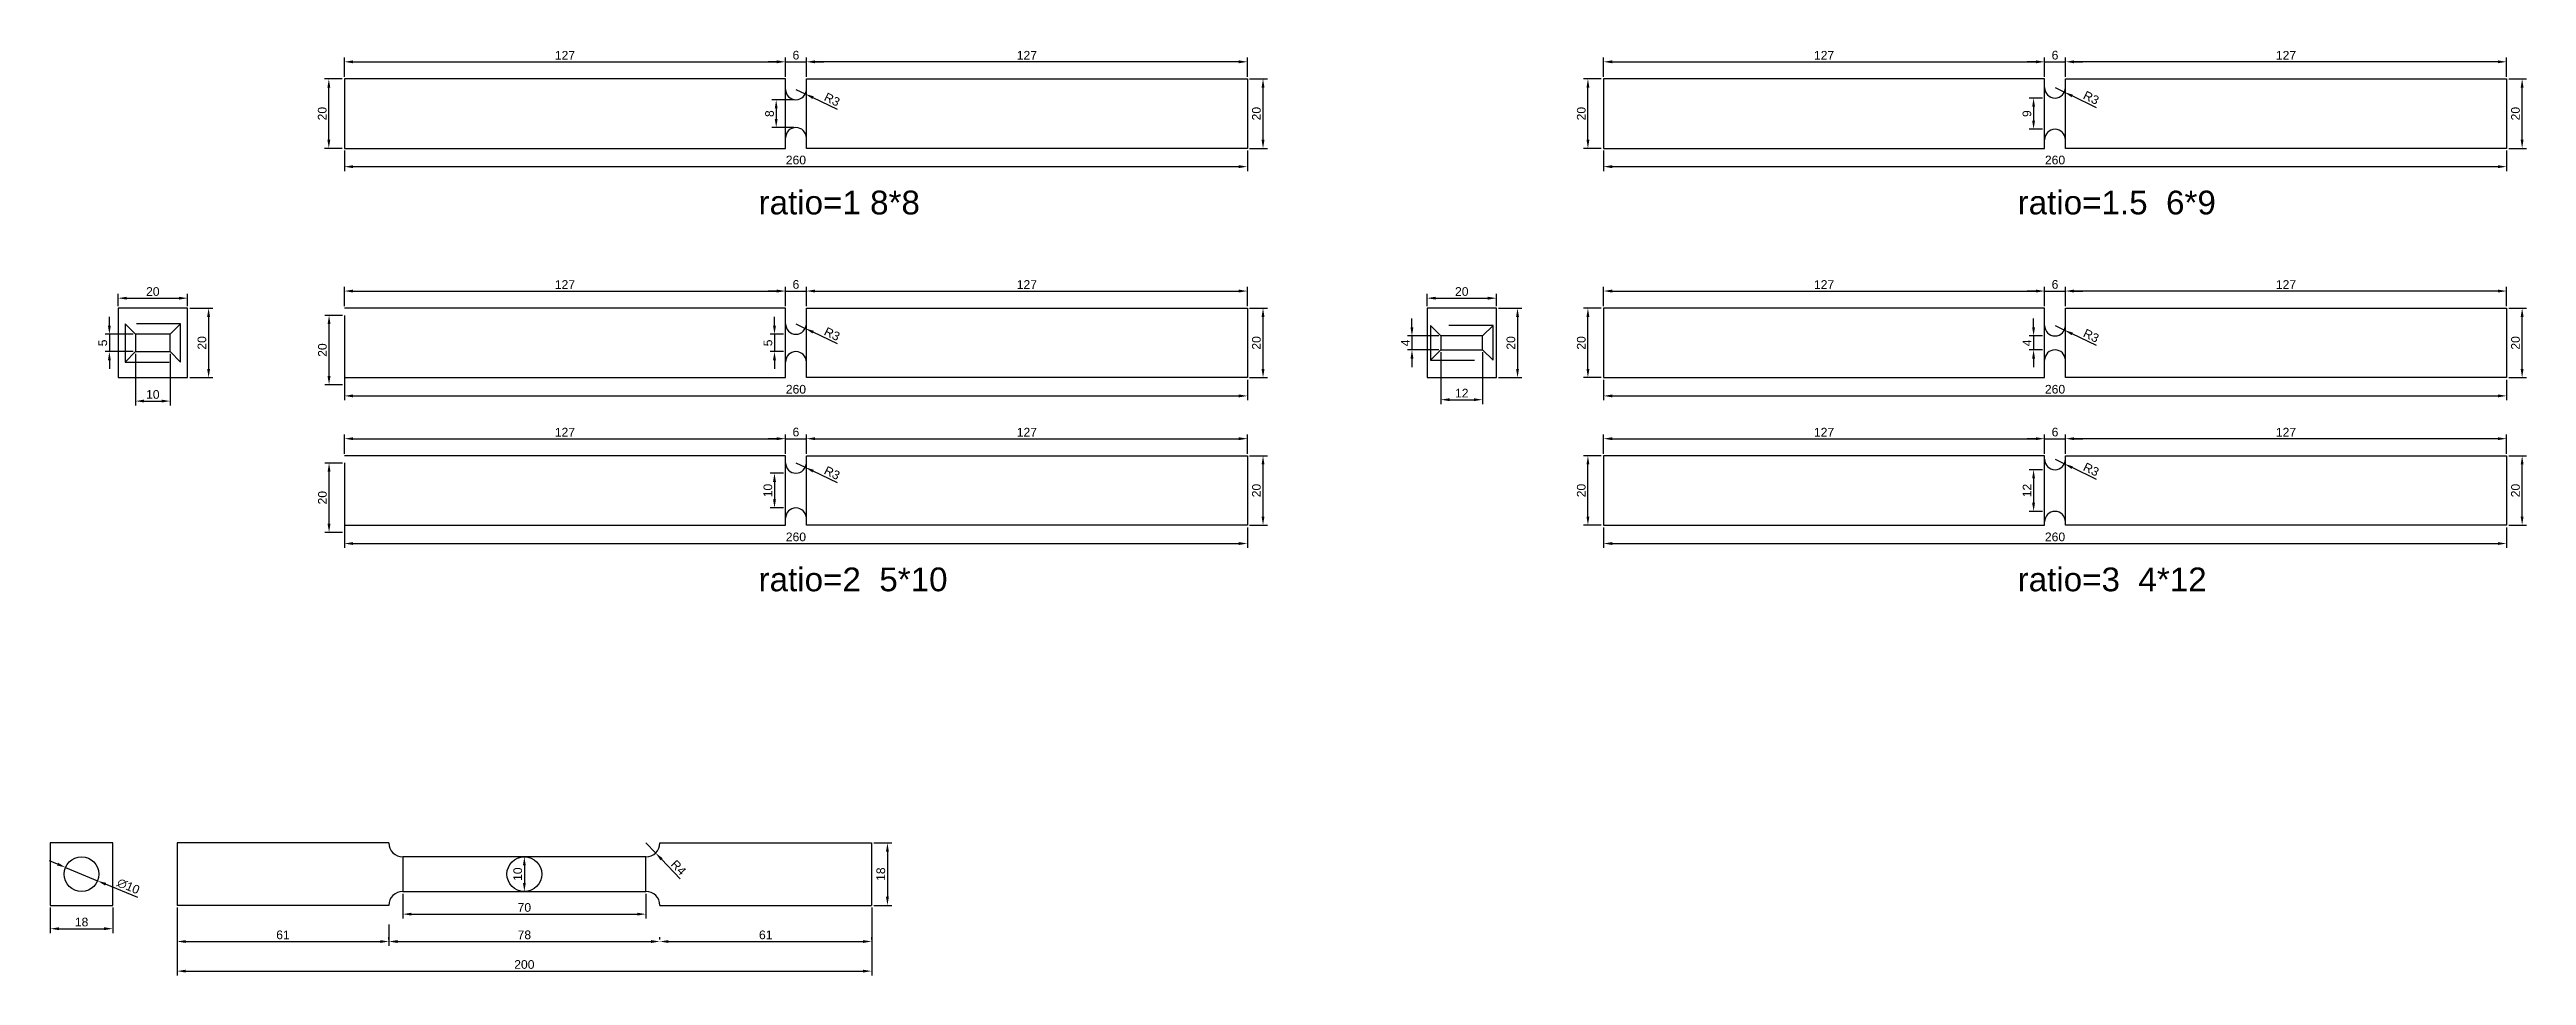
# Model space of a CAD drawing. Header units: millimetres. Extents: x 397 to 22000, y -812 to 12499.
# Drawn here: x 12544 to 13257, y 1821 to 2087 of the extents above; entities that cross this region are included whole.
import ezdxf

# ---------------------------------------------------------------- set-up
doc = ezdxf.new("R2010")
doc.units = ezdxf.units.MM
doc.linetypes.add('DASHED', pattern=[19.05, 12.7, -6.35])
doc.layers.add('尺寸标注', color=6, linetype='Continuous')
doc.styles.get("Standard").update_dxf_attribs({"font": 'arial.ttf'})
doc.dimstyles.new('ISO-25', dxfattribs={"dimtxt": 2.5, "dimasz": 2.5, "dimexe": 1.25, "dimexo": 0.625, "dimtad": 1, "dimtxsty": 'Standard', "dimcen": 2.5, "dimadec": 0, "dimazin": 0, "dimtfac": 1, "dimtmove": 0, "dimatfit": 3, "dimfxl": 1, "dimarcsym": 0})

msp = doc.modelspace()

# ---------------------------------------------------------------- texts
for s, p in [('ratio=1 8*8', (12747.915, 2039.742)), ('ratio=1.5  6*9', (13110.429, 2039.742)), ('ratio=2  5*10', (12747.915, 1931.184)), ('ratio=3  4*12', (13110.429, 1931.184))]:
    msp.add_text(s, height=6.83588).set_placement(p)

# ---------------------------------------------------------------- blocks, each defined once
blk = doc.blocks.new('*D370')
at = {"color": 0, "lineweight": -2, "transparency": 16777216}
for p, q in [((12628.05, 2078.76), (12622.94, 2078.76)), ((12624.19, 2061.26), (12624.19, 2076.26)), ((12628.05, 2058.76), (12622.94, 2058.76))]:
    blk.add_line(p, q, dxfattribs=at)
at = {"color": 0, "transparency": 16777216}
for points in [[(12623.77, 2076.26), (12624.6, 2076.26), (12624.19, 2078.76)], [(12623.77, 2061.26), (12624.6, 2061.26), (12624.19, 2058.76)]]:
    blk.add_solid(points, dxfattribs=at)
at = {"layer": 'Defpoints', "color": 0, "transparency": 16777216}
for p in [(12624.19, 2078.76), (12628.67, 2078.76), (12628.67, 2058.76)]:
    blk.add_point(p, dxfattribs=at)
at = {"color": 0, "transparency": 16777216, "insert": (12622.29, 2068.76), "char_height": 2.5, "attachment_point": 5, "rotation": 90}
blk.add_mtext('20', dxfattribs=at)
blk = doc.blocks.new('*D431')
at = {"color": 0, "lineweight": -2, "transparency": 16777216}
for p, q in [((12628.67, 2079.38), (12628.67, 2084.94)), ((12631.17, 2083.69), (12753.17, 2083.69)), ((12755.67, 2079.38), (12755.67, 2084.94))]:
    blk.add_line(p, q, dxfattribs=at)
at = {"color": 0, "transparency": 16777216}
for points in [[(12631.17, 2084.11), (12631.17, 2083.27), (12628.67, 2083.69)], [(12753.17, 2084.11), (12753.17, 2083.27), (12755.67, 2083.69)]]:
    blk.add_solid(points, dxfattribs=at)
at = {"layer": 'Defpoints', "color": 0, "transparency": 16777216}
for p in [(12755.67, 2083.69), (12628.67, 2078.76), (12755.67, 2078.76)]:
    blk.add_point(p, dxfattribs=at)
at = {"color": 0, "transparency": 16777216, "insert": (12692.17, 2085.57), "char_height": 2.5, "attachment_point": 5}
blk.add_mtext('127', dxfattribs=at)
blk = doc.blocks.new('*D371')
at = {"color": 0, "lineweight": -2, "transparency": 16777216}
for p, q in [((12758.67, 2075.76), (12761.37, 2074.45)), ((12770.62, 2069.96), (12763.62, 2073.35))]:
    blk.add_line(p, q, dxfattribs=at)
at = {"color": 0, "transparency": 16777216}
blk.add_solid([(12763.8, 2073.73), (12763.44, 2072.98), (12761.37, 2074.45)], dxfattribs=at)
at = {"layer": 'Defpoints', "color": 0, "transparency": 16777216}
for p in [(12758.67, 2075.76), (12761.37, 2074.45)]:
    blk.add_point(p, dxfattribs=at)
at = {"color": 0, "transparency": 16777216, "insert": (12769.08, 2072.82), "char_height": 2.5, "attachment_point": 5, "rotation": 334.11597}
blk.add_mtext('R3', dxfattribs=at)
blk = doc.blocks.new('*D372')
at = {"color": 0, "lineweight": -2, "transparency": 16777216}
for p, q in [((12889.3, 2078.76), (12894.41, 2078.76)), ((12893.16, 2061.26), (12893.16, 2076.26)), ((12889.3, 2058.76), (12894.41, 2058.76))]:
    blk.add_line(p, q, dxfattribs=at)
at = {"color": 0, "transparency": 16777216}
for points in [[(12892.74, 2076.26), (12893.58, 2076.26), (12893.16, 2078.76)], [(12892.74, 2061.26), (12893.58, 2061.26), (12893.16, 2058.76)]]:
    blk.add_solid(points, dxfattribs=at)
at = {"layer": 'Defpoints', "color": 0, "transparency": 16777216}
for p in [(12888.67, 2078.76), (12893.16, 2078.76), (12888.67, 2058.76)]:
    blk.add_point(p, dxfattribs=at)
at = {"color": 0, "transparency": 16777216, "insert": (12891.26, 2068.76), "char_height": 2.5, "attachment_point": 5, "rotation": 90}
blk.add_mtext('20', dxfattribs=at)
blk = doc.blocks.new('*D432')
at = {"color": 0, "lineweight": -2, "transparency": 16777216}
for p, q in [((12761.67, 2079.38), (12761.67, 2084.94)), ((12886.17, 2083.69), (12764.17, 2083.69)), ((12888.67, 2079.38), (12888.67, 2084.94))]:
    blk.add_line(p, q, dxfattribs=at)
at = {"color": 0, "transparency": 16777216}
for points in [[(12764.17, 2084.11), (12764.17, 2083.27), (12761.67, 2083.69)], [(12886.17, 2084.11), (12886.17, 2083.27), (12888.67, 2083.69)]]:
    blk.add_solid(points, dxfattribs=at)
at = {"layer": 'Defpoints', "color": 0, "transparency": 16777216}
for p in [(12761.67, 2083.69), (12761.67, 2078.76), (12888.67, 2078.76)]:
    blk.add_point(p, dxfattribs=at)
at = {"color": 0, "transparency": 16777216, "insert": (12825.17, 2085.57), "char_height": 2.5, "attachment_point": 5}
blk.add_mtext('127', dxfattribs=at)
blk = doc.blocks.new('*D373')
at = {"color": 0, "lineweight": -2, "transparency": 16777216}
for p, q in [((12753.17, 2083.69), (12750.67, 2083.69)), ((12755.67, 2079.38), (12755.67, 2084.94)), ((12755.67, 2083.69), (12761.67, 2083.69)), ((12761.67, 2079.38), (12761.67, 2084.94)), ((12764.17, 2083.69), (12766.67, 2083.69))]:
    blk.add_line(p, q, dxfattribs=at)
at = {"color": 0, "transparency": 16777216}
for points in [[(12753.17, 2084.11), (12753.17, 2083.27), (12755.67, 2083.69)], [(12764.17, 2084.11), (12764.17, 2083.27), (12761.67, 2083.69)]]:
    blk.add_solid(points, dxfattribs=at)
at = {"layer": 'Defpoints', "color": 0, "transparency": 16777216}
for p in [(12761.67, 2083.69), (12755.67, 2078.76), (12761.67, 2078.76)]:
    blk.add_point(p, dxfattribs=at)
at = {"color": 0, "transparency": 16777216, "insert": (12758.67, 2085.59), "char_height": 2.5, "attachment_point": 5}
blk.add_mtext('6', dxfattribs=at)
blk = doc.blocks.new('*D374')
at = {"color": 0, "lineweight": -2, "transparency": 16777216}
for p, q in [((12628.67, 2058.13), (12628.67, 2052.24)), ((12888.67, 2058.13), (12888.67, 2052.24)), ((12631.17, 2053.49), (12886.17, 2053.49))]:
    blk.add_line(p, q, dxfattribs=at)
at = {"color": 0, "transparency": 16777216}
for points in [[(12631.17, 2053.91), (12631.17, 2053.07), (12628.67, 2053.49)], [(12886.17, 2053.91), (12886.17, 2053.07), (12888.67, 2053.49)]]:
    blk.add_solid(points, dxfattribs=at)
at = {"layer": 'Defpoints', "color": 0, "transparency": 16777216}
for p in [(12628.67, 2058.76), (12888.67, 2058.76), (12888.67, 2053.49)]:
    blk.add_point(p, dxfattribs=at)
at = {"color": 0, "transparency": 16777216, "insert": (12758.67, 2055.39), "char_height": 2.5, "attachment_point": 5}
blk.add_mtext('260', dxfattribs=at)
blk = doc.blocks.new('*D380')
at = {"color": 0, "lineweight": -2, "transparency": 16777216}
for p, q in [((12990.56, 2078.76), (12985.45, 2078.76)), ((12986.7, 2061.26), (12986.7, 2076.26)), ((12990.56, 2058.76), (12985.45, 2058.76))]:
    blk.add_line(p, q, dxfattribs=at)
at = {"color": 0, "transparency": 16777216}
for points in [[(12986.29, 2076.26), (12987.12, 2076.26), (12986.7, 2078.76)], [(12986.29, 2061.26), (12987.12, 2061.26), (12986.7, 2058.76)]]:
    blk.add_solid(points, dxfattribs=at)
at = {"layer": 'Defpoints', "color": 0, "transparency": 16777216}
for p in [(12986.7, 2078.76), (12991.19, 2078.76), (12991.19, 2058.76)]:
    blk.add_point(p, dxfattribs=at)
at = {"color": 0, "transparency": 16777216, "insert": (12984.8, 2068.76), "char_height": 2.5, "attachment_point": 5, "rotation": 90}
blk.add_mtext('20', dxfattribs=at)
blk = doc.blocks.new('*D381')
at = {"color": 0, "lineweight": -2, "transparency": 16777216}
for p, q in [((13117.56, 2073.26), (13113.77, 2073.26)), ((13115.02, 2070.76), (13115.02, 2066.76)), ((13117.56, 2064.26), (13113.77, 2064.26))]:
    blk.add_line(p, q, dxfattribs=at)
at = {"color": 0, "transparency": 16777216}
for points in [[(13114.6, 2070.76), (13115.43, 2070.76), (13115.02, 2073.26)], [(13114.6, 2066.76), (13115.43, 2066.76), (13115.02, 2064.26)]]:
    blk.add_solid(points, dxfattribs=at)
at = {"layer": 'Defpoints', "color": 0, "transparency": 16777216}
for p in [(13118.19, 2073.26), (13115.02, 2064.26), (13118.19, 2064.26)]:
    blk.add_point(p, dxfattribs=at)
at = {"color": 0, "transparency": 16777216, "insert": (13113.11, 2068.76), "char_height": 2.5, "attachment_point": 5, "rotation": 90}
blk.add_mtext('9', dxfattribs=at)
blk = doc.blocks.new('*D382')
at = {"color": 0, "lineweight": -2, "transparency": 16777216}
for p, q in [((13121.19, 2076.26), (13123.89, 2074.95)), ((13133.14, 2070.46), (13126.14, 2073.85))]:
    blk.add_line(p, q, dxfattribs=at)
at = {"color": 0, "transparency": 16777216}
blk.add_solid([(13126.32, 2074.23), (13125.96, 2073.48), (13123.89, 2074.95)], dxfattribs=at)
at = {"layer": 'Defpoints', "color": 0, "transparency": 16777216}
for p in [(13121.19, 2076.26), (13123.89, 2074.95)]:
    blk.add_point(p, dxfattribs=at)
at = {"color": 0, "transparency": 16777216, "insert": (13131.59, 2073.32), "char_height": 2.5, "attachment_point": 5, "rotation": 334.11597}
blk.add_mtext('R3', dxfattribs=at)
blk = doc.blocks.new('*D383')
at = {"color": 0, "lineweight": -2, "transparency": 16777216}
for p, q in [((13251.81, 2078.76), (13256.93, 2078.76)), ((13255.68, 2061.26), (13255.68, 2076.26)), ((13251.81, 2058.76), (13256.93, 2058.76))]:
    blk.add_line(p, q, dxfattribs=at)
at = {"color": 0, "transparency": 16777216}
for points in [[(13255.26, 2076.26), (13256.09, 2076.26), (13255.68, 2078.76)], [(13255.26, 2061.26), (13256.09, 2061.26), (13255.68, 2058.76)]]:
    blk.add_solid(points, dxfattribs=at)
at = {"layer": 'Defpoints', "color": 0, "transparency": 16777216}
for p in [(13251.19, 2078.76), (13255.68, 2078.76), (13251.19, 2058.76)]:
    blk.add_point(p, dxfattribs=at)
at = {"color": 0, "transparency": 16777216, "insert": (13253.77, 2068.76), "char_height": 2.5, "attachment_point": 5, "rotation": 90}
blk.add_mtext('20', dxfattribs=at)
blk = doc.blocks.new('*D384')
at = {"color": 0, "lineweight": -2, "transparency": 16777216}
for p, q in [((13115.69, 2083.69), (13113.19, 2083.69)), ((13118.19, 2079.38), (13118.19, 2084.94)), ((13118.19, 2083.69), (13124.19, 2083.69)), ((13124.19, 2079.38), (13124.19, 2084.94)), ((13126.69, 2083.69), (13129.19, 2083.69))]:
    blk.add_line(p, q, dxfattribs=at)
at = {"color": 0, "transparency": 16777216}
for points in [[(13115.69, 2084.11), (13115.69, 2083.27), (13118.19, 2083.69)], [(13126.69, 2084.11), (13126.69, 2083.27), (13124.19, 2083.69)]]:
    blk.add_solid(points, dxfattribs=at)
at = {"layer": 'Defpoints', "color": 0, "transparency": 16777216}
for p in [(13124.19, 2083.69), (13118.19, 2078.76), (13124.19, 2078.76)]:
    blk.add_point(p, dxfattribs=at)
at = {"color": 0, "transparency": 16777216, "insert": (13121.19, 2085.59), "char_height": 2.5, "attachment_point": 5}
blk.add_mtext('6', dxfattribs=at)
blk = doc.blocks.new('*D385')
at = {"color": 0, "lineweight": -2, "transparency": 16777216}
for p, q in [((12628.11, 2010.66), (12623, 2010.66)), ((12624.25, 1993.16), (12624.25, 2008.16)), ((12628.11, 1990.66), (12623, 1990.66))]:
    blk.add_line(p, q, dxfattribs=at)
at = {"color": 0, "transparency": 16777216}
for points in [[(12623.83, 2008.16), (12624.67, 2008.16), (12624.25, 2010.66)], [(12623.83, 1993.16), (12624.67, 1993.16), (12624.25, 1990.66)]]:
    blk.add_solid(points, dxfattribs=at)
at = {"layer": 'Defpoints', "color": 0, "transparency": 16777216}
for p in [(12624.25, 2010.66), (12628.74, 2010.66), (12628.74, 1990.66)]:
    blk.add_point(p, dxfattribs=at)
at = {"color": 0, "transparency": 16777216, "insert": (12622.35, 2000.66), "char_height": 2.5, "attachment_point": 5, "rotation": 90}
blk.add_mtext('20', dxfattribs=at)
blk = doc.blocks.new('*D433')
at = {"color": 0, "lineweight": -2, "transparency": 16777216}
for p, q in [((12628.67, 2013.35), (12628.67, 2018.91)), ((12755.67, 2013.35), (12755.67, 2018.91)), ((12631.17, 2017.66), (12753.17, 2017.66))]:
    blk.add_line(p, q, dxfattribs=at)
at = {"color": 0, "transparency": 16777216}
for points in [[(12631.17, 2018.08), (12631.17, 2017.24), (12628.67, 2017.66)], [(12753.17, 2018.08), (12753.17, 2017.24), (12755.67, 2017.66)]]:
    blk.add_solid(points, dxfattribs=at)
at = {"layer": 'Defpoints', "color": 0, "transparency": 16777216}
for p in [(12628.67, 2012.72), (12755.67, 2017.66), (12755.67, 2012.72)]:
    blk.add_point(p, dxfattribs=at)
at = {"color": 0, "transparency": 16777216, "insert": (12692.17, 2019.54), "char_height": 2.5, "attachment_point": 5}
blk.add_mtext('127', dxfattribs=at)
blk = doc.blocks.new('*D386')
at = {"color": 0, "lineweight": -2, "transparency": 16777216}
for p, q in [((12755.05, 2005.22), (12751.25, 2005.22)), ((12752.5, 2007.72), (12752.5, 2010.22)), ((12752.5, 2005.22), (12752.5, 2000.22)), ((12755.05, 2000.22), (12751.25, 2000.22)), ((12752.5, 1997.72), (12752.5, 1995.22))]:
    blk.add_line(p, q, dxfattribs=at)
at = {"color": 0, "transparency": 16777216}
for points in [[(12752.08, 2007.72), (12752.92, 2007.72), (12752.5, 2005.22)], [(12752.08, 1997.72), (12752.92, 1997.72), (12752.5, 2000.22)]]:
    blk.add_solid(points, dxfattribs=at)
at = {"layer": 'Defpoints', "color": 0, "transparency": 16777216}
for p in [(12755.67, 2005.22), (12752.5, 2000.22), (12755.67, 2000.22)]:
    blk.add_point(p, dxfattribs=at)
at = {"color": 0, "transparency": 16777216, "insert": (12750.61, 2002.72), "char_height": 2.5, "attachment_point": 5, "rotation": 90}
blk.add_mtext('5', dxfattribs=at)
blk = doc.blocks.new('*D387')
at = {"color": 0, "lineweight": -2, "transparency": 16777216}
for p, q in [((12758.67, 2008.22), (12761.37, 2006.91)), ((12770.62, 2002.43), (12763.62, 2005.82))]:
    blk.add_line(p, q, dxfattribs=at)
at = {"color": 0, "transparency": 16777216}
blk.add_solid([(12763.8, 2006.2), (12763.44, 2005.45), (12761.37, 2006.91)], dxfattribs=at)
at = {"layer": 'Defpoints', "color": 0, "transparency": 16777216}
for p in [(12758.67, 2008.22), (12761.37, 2006.91)]:
    blk.add_point(p, dxfattribs=at)
at = {"color": 0, "transparency": 16777216, "insert": (12769.08, 2005.29), "char_height": 2.5, "attachment_point": 5, "rotation": 334.11597}
blk.add_mtext('R3', dxfattribs=at)
blk = doc.blocks.new('*D388')
at = {"color": 0, "lineweight": -2, "transparency": 16777216}
for p, q in [((12889.3, 2012.72), (12894.41, 2012.72)), ((12893.16, 1995.22), (12893.16, 2010.22)), ((12889.3, 1992.72), (12894.41, 1992.72))]:
    blk.add_line(p, q, dxfattribs=at)
at = {"color": 0, "transparency": 16777216}
for points in [[(12892.74, 2010.22), (12893.58, 2010.22), (12893.16, 2012.72)], [(12892.74, 1995.22), (12893.58, 1995.22), (12893.16, 1992.72)]]:
    blk.add_solid(points, dxfattribs=at)
at = {"layer": 'Defpoints', "color": 0, "transparency": 16777216}
for p in [(12888.67, 2012.72), (12893.16, 2012.72), (12888.67, 1992.72)]:
    blk.add_point(p, dxfattribs=at)
at = {"color": 0, "transparency": 16777216, "insert": (12891.26, 2002.72), "char_height": 2.5, "attachment_point": 5, "rotation": 90}
blk.add_mtext('20', dxfattribs=at)
blk = doc.blocks.new('*D389')
at = {"color": 0, "lineweight": -2, "transparency": 16777216}
for p, q in [((12755.67, 2013.35), (12755.67, 2018.91)), ((12761.67, 2013.35), (12761.67, 2018.91)), ((12753.17, 2017.66), (12750.67, 2017.66)), ((12755.67, 2017.66), (12761.67, 2017.66)), ((12764.17, 2017.66), (12766.67, 2017.66))]:
    blk.add_line(p, q, dxfattribs=at)
at = {"color": 0, "transparency": 16777216}
for points in [[(12753.17, 2018.08), (12753.17, 2017.24), (12755.67, 2017.66)], [(12764.17, 2018.08), (12764.17, 2017.24), (12761.67, 2017.66)]]:
    blk.add_solid(points, dxfattribs=at)
at = {"layer": 'Defpoints', "color": 0, "transparency": 16777216}
for p in [(12755.67, 2012.72), (12761.67, 2017.66), (12761.67, 2012.72)]:
    blk.add_point(p, dxfattribs=at)
at = {"color": 0, "transparency": 16777216, "insert": (12758.67, 2019.56), "char_height": 2.5, "attachment_point": 5}
blk.add_mtext('6', dxfattribs=at)
blk = doc.blocks.new('*D390')
at = {"color": 0, "lineweight": -2, "transparency": 16777216}
for p, q in [((12628.11, 1968.13), (12623, 1968.13)), ((12624.25, 1950.63), (12624.25, 1965.63)), ((12628.11, 1948.13), (12623, 1948.13))]:
    blk.add_line(p, q, dxfattribs=at)
at = {"color": 0, "transparency": 16777216}
for points in [[(12623.83, 1965.63), (12624.67, 1965.63), (12624.25, 1968.13)], [(12623.83, 1950.63), (12624.67, 1950.63), (12624.25, 1948.13)]]:
    blk.add_solid(points, dxfattribs=at)
at = {"layer": 'Defpoints', "color": 0, "transparency": 16777216}
for p in [(12624.25, 1968.13), (12628.74, 1968.13), (12628.74, 1948.13)]:
    blk.add_point(p, dxfattribs=at)
at = {"color": 0, "transparency": 16777216, "insert": (12622.35, 1958.13), "char_height": 2.5, "attachment_point": 5, "rotation": 90}
blk.add_mtext('20', dxfattribs=at)
blk = doc.blocks.new('*D391')
at = {"color": 0, "lineweight": -2, "transparency": 16777216}
for p, q in [((12755.05, 1965.2), (12751.25, 1965.2)), ((12752.5, 1962.7), (12752.5, 1957.7)), ((12755.05, 1955.2), (12751.25, 1955.2))]:
    blk.add_line(p, q, dxfattribs=at)
at = {"color": 0, "transparency": 16777216}
for points in [[(12752.08, 1962.7), (12752.92, 1962.7), (12752.5, 1965.2)], [(12752.08, 1957.7), (12752.92, 1957.7), (12752.5, 1955.2)]]:
    blk.add_solid(points, dxfattribs=at)
at = {"layer": 'Defpoints', "color": 0, "transparency": 16777216}
for p in [(12755.67, 1965.2), (12752.5, 1955.2), (12755.67, 1955.2)]:
    blk.add_point(p, dxfattribs=at)
at = {"color": 0, "transparency": 16777216, "insert": (12750.6, 1960.2), "char_height": 2.5, "attachment_point": 5, "rotation": 90}
blk.add_mtext('10', dxfattribs=at)
blk = doc.blocks.new('*D392')
at = {"color": 0, "lineweight": -2, "transparency": 16777216}
for p, q in [((12758.67, 1968.2), (12761.37, 1966.89)), ((12770.62, 1962.4), (12763.62, 1965.8))]:
    blk.add_line(p, q, dxfattribs=at)
at = {"color": 0, "transparency": 16777216}
blk.add_solid([(12763.8, 1966.17), (12763.44, 1965.42), (12761.37, 1966.89)], dxfattribs=at)
at = {"layer": 'Defpoints', "color": 0, "transparency": 16777216}
for p in [(12758.67, 1968.2), (12761.37, 1966.89)]:
    blk.add_point(p, dxfattribs=at)
at = {"color": 0, "transparency": 16777216, "insert": (12769.08, 1965.26), "char_height": 2.5, "attachment_point": 5, "rotation": 334.11597}
blk.add_mtext('R3', dxfattribs=at)
blk = doc.blocks.new('*D393')
at = {"color": 0, "lineweight": -2, "transparency": 16777216}
for p, q in [((12889.3, 1970.2), (12894.41, 1970.2)), ((12893.16, 1952.7), (12893.16, 1967.7)), ((12889.3, 1950.2), (12894.41, 1950.2))]:
    blk.add_line(p, q, dxfattribs=at)
at = {"color": 0, "transparency": 16777216}
for points in [[(12892.74, 1967.7), (12893.58, 1967.7), (12893.16, 1970.2)], [(12892.74, 1952.7), (12893.58, 1952.7), (12893.16, 1950.2)]]:
    blk.add_solid(points, dxfattribs=at)
at = {"layer": 'Defpoints', "color": 0, "transparency": 16777216}
for p in [(12888.67, 1970.2), (12893.16, 1970.2), (12888.67, 1950.2)]:
    blk.add_point(p, dxfattribs=at)
at = {"color": 0, "transparency": 16777216, "insert": (12891.26, 1960.2), "char_height": 2.5, "attachment_point": 5, "rotation": 90}
blk.add_mtext('20', dxfattribs=at)
blk = doc.blocks.new('*D394')
at = {"color": 0, "lineweight": -2, "transparency": 16777216}
for p, q in [((12755.67, 1970.82), (12755.67, 1976.38)), ((12761.67, 1970.82), (12761.67, 1976.38)), ((12753.17, 1975.13), (12750.67, 1975.13)), ((12755.67, 1975.13), (12761.67, 1975.13)), ((12764.17, 1975.13), (12766.67, 1975.13))]:
    blk.add_line(p, q, dxfattribs=at)
at = {"color": 0, "transparency": 16777216}
for points in [[(12753.17, 1975.55), (12753.17, 1974.72), (12755.67, 1975.13)], [(12764.17, 1975.55), (12764.17, 1974.72), (12761.67, 1975.13)]]:
    blk.add_solid(points, dxfattribs=at)
at = {"layer": 'Defpoints', "color": 0, "transparency": 16777216}
for p in [(12755.67, 1970.2), (12761.67, 1975.13), (12761.67, 1970.2)]:
    blk.add_point(p, dxfattribs=at)
at = {"color": 0, "transparency": 16777216, "insert": (12758.67, 1977.03), "char_height": 2.5, "attachment_point": 5}
blk.add_mtext('6', dxfattribs=at)
blk = doc.blocks.new('*D395')
at = {"color": 0, "lineweight": -2, "transparency": 16777216}
for p, q in [((12990.56, 2012.72), (12985.45, 2012.72)), ((12986.7, 1995.22), (12986.7, 2010.22)), ((12990.56, 1992.72), (12985.45, 1992.72))]:
    blk.add_line(p, q, dxfattribs=at)
at = {"color": 0, "transparency": 16777216}
for points in [[(12986.29, 2010.22), (12987.12, 2010.22), (12986.7, 2012.72)], [(12986.29, 1995.22), (12987.12, 1995.22), (12986.7, 1992.72)]]:
    blk.add_solid(points, dxfattribs=at)
at = {"layer": 'Defpoints', "color": 0, "transparency": 16777216}
for p in [(12986.7, 2012.72), (12991.19, 2012.72), (12991.19, 1992.72)]:
    blk.add_point(p, dxfattribs=at)
at = {"color": 0, "transparency": 16777216, "insert": (12984.8, 2002.72), "char_height": 2.5, "attachment_point": 5, "rotation": 90}
blk.add_mtext('20', dxfattribs=at)
blk = doc.blocks.new('*D396')
at = {"color": 0, "lineweight": -2, "transparency": 16777216}
for p, q in [((13117.56, 2004.72), (13113.77, 2004.72)), ((13115.02, 2007.22), (13115.02, 2009.72)), ((13115.02, 2004.72), (13115.02, 2000.72)), ((13117.56, 2000.72), (13113.77, 2000.72)), ((13115.02, 1998.22), (13115.02, 1995.72))]:
    blk.add_line(p, q, dxfattribs=at)
at = {"color": 0, "transparency": 16777216}
for points in [[(13114.6, 2007.22), (13115.43, 2007.22), (13115.02, 2004.72)], [(13114.6, 1998.22), (13115.43, 1998.22), (13115.02, 2000.72)]]:
    blk.add_solid(points, dxfattribs=at)
at = {"layer": 'Defpoints', "color": 0, "transparency": 16777216}
for p in [(13118.19, 2004.72), (13115.02, 2000.72), (13118.19, 2000.72)]:
    blk.add_point(p, dxfattribs=at)
at = {"color": 0, "transparency": 16777216, "insert": (13113.14, 2002.72), "char_height": 2.5, "attachment_point": 5, "rotation": 90}
blk.add_mtext('4', dxfattribs=at)
blk = doc.blocks.new('*D397')
at = {"color": 0, "lineweight": -2, "transparency": 16777216}
for p, q in [((13121.19, 2007.72), (13123.89, 2006.41)), ((13133.14, 2001.93), (13126.14, 2005.32))]:
    blk.add_line(p, q, dxfattribs=at)
at = {"color": 0, "transparency": 16777216}
blk.add_solid([(13126.32, 2005.7), (13125.96, 2004.95), (13123.89, 2006.41)], dxfattribs=at)
at = {"layer": 'Defpoints', "color": 0, "transparency": 16777216}
for p in [(13121.19, 2007.72), (13123.89, 2006.41)]:
    blk.add_point(p, dxfattribs=at)
at = {"color": 0, "transparency": 16777216, "insert": (13131.59, 2004.79), "char_height": 2.5, "attachment_point": 5, "rotation": 334.11597}
blk.add_mtext('R3', dxfattribs=at)
blk = doc.blocks.new('*D398')
at = {"color": 0, "lineweight": -2, "transparency": 16777216}
for p, q in [((13251.81, 2012.72), (13256.93, 2012.72)), ((13255.68, 1995.22), (13255.68, 2010.22)), ((13251.81, 1992.72), (13256.93, 1992.72))]:
    blk.add_line(p, q, dxfattribs=at)
at = {"color": 0, "transparency": 16777216}
for points in [[(13255.26, 2010.22), (13256.09, 2010.22), (13255.68, 2012.72)], [(13255.26, 1995.22), (13256.09, 1995.22), (13255.68, 1992.72)]]:
    blk.add_solid(points, dxfattribs=at)
at = {"layer": 'Defpoints', "color": 0, "transparency": 16777216}
for p in [(13251.19, 2012.72), (13255.68, 2012.72), (13251.19, 1992.72)]:
    blk.add_point(p, dxfattribs=at)
at = {"color": 0, "transparency": 16777216, "insert": (13253.77, 2002.72), "char_height": 2.5, "attachment_point": 5, "rotation": 90}
blk.add_mtext('20', dxfattribs=at)
blk = doc.blocks.new('*D399')
at = {"color": 0, "lineweight": -2, "transparency": 16777216}
for p, q in [((13118.19, 2013.35), (13118.19, 2018.91)), ((13124.19, 2013.35), (13124.19, 2018.91)), ((13115.69, 2017.66), (13113.19, 2017.66)), ((13118.19, 2017.66), (13124.19, 2017.66)), ((13126.69, 2017.66), (13129.19, 2017.66))]:
    blk.add_line(p, q, dxfattribs=at)
at = {"color": 0, "transparency": 16777216}
for points in [[(13115.69, 2018.08), (13115.69, 2017.24), (13118.19, 2017.66)], [(13126.69, 2018.08), (13126.69, 2017.24), (13124.19, 2017.66)]]:
    blk.add_solid(points, dxfattribs=at)
at = {"layer": 'Defpoints', "color": 0, "transparency": 16777216}
for p in [(13118.19, 2012.72), (13124.19, 2017.66), (13124.19, 2012.72)]:
    blk.add_point(p, dxfattribs=at)
at = {"color": 0, "transparency": 16777216, "insert": (13121.19, 2019.56), "char_height": 2.5, "attachment_point": 5}
blk.add_mtext('6', dxfattribs=at)
blk = doc.blocks.new('*D400')
at = {"color": 0, "lineweight": -2, "transparency": 16777216}
for p, q in [((12990.56, 1970.2), (12985.45, 1970.2)), ((12986.7, 1952.7), (12986.7, 1967.7)), ((12990.56, 1950.2), (12985.45, 1950.2))]:
    blk.add_line(p, q, dxfattribs=at)
at = {"color": 0, "transparency": 16777216}
for points in [[(12986.29, 1967.7), (12987.12, 1967.7), (12986.7, 1970.2)], [(12986.29, 1952.7), (12987.12, 1952.7), (12986.7, 1950.2)]]:
    blk.add_solid(points, dxfattribs=at)
at = {"layer": 'Defpoints', "color": 0, "transparency": 16777216}
for p in [(12986.7, 1970.2), (12991.19, 1970.2), (12991.19, 1950.2)]:
    blk.add_point(p, dxfattribs=at)
at = {"color": 0, "transparency": 16777216, "insert": (12984.8, 1960.2), "char_height": 2.5, "attachment_point": 5, "rotation": 90}
blk.add_mtext('20', dxfattribs=at)
blk = doc.blocks.new('*D401')
at = {"color": 0, "lineweight": -2, "transparency": 16777216}
for p, q in [((13117.56, 1966.2), (13113.77, 1966.2)), ((13115.02, 1963.7), (13115.02, 1956.7)), ((13117.56, 1954.2), (13113.77, 1954.2))]:
    blk.add_line(p, q, dxfattribs=at)
at = {"color": 0, "transparency": 16777216}
for points in [[(13114.6, 1963.7), (13115.43, 1963.7), (13115.02, 1966.2)], [(13114.6, 1956.7), (13115.43, 1956.7), (13115.02, 1954.2)]]:
    blk.add_solid(points, dxfattribs=at)
at = {"layer": 'Defpoints', "color": 0, "transparency": 16777216}
for p in [(13118.19, 1966.2), (13115.02, 1954.2), (13118.19, 1954.2)]:
    blk.add_point(p, dxfattribs=at)
at = {"color": 0, "transparency": 16777216, "insert": (13113.14, 1960.2), "char_height": 2.5, "attachment_point": 5, "rotation": 90}
blk.add_mtext('12', dxfattribs=at)
blk = doc.blocks.new('*D402')
at = {"color": 0, "lineweight": -2, "transparency": 16777216}
for p, q in [((13121.19, 1969.2), (13123.89, 1967.89)), ((13133.14, 1963.4), (13126.14, 1966.8))]:
    blk.add_line(p, q, dxfattribs=at)
at = {"color": 0, "transparency": 16777216}
blk.add_solid([(13126.32, 1967.17), (13125.96, 1966.42), (13123.89, 1967.89)], dxfattribs=at)
at = {"layer": 'Defpoints', "color": 0, "transparency": 16777216}
for p in [(13121.19, 1969.2), (13123.89, 1967.89)]:
    blk.add_point(p, dxfattribs=at)
at = {"color": 0, "transparency": 16777216, "insert": (13131.59, 1966.26), "char_height": 2.5, "attachment_point": 5, "rotation": 334.11597}
blk.add_mtext('R3', dxfattribs=at)
blk = doc.blocks.new('*D403')
at = {"color": 0, "lineweight": -2, "transparency": 16777216}
for p, q in [((13251.81, 1970.2), (13256.93, 1970.2)), ((13255.68, 1952.7), (13255.68, 1967.7)), ((13251.81, 1950.2), (13256.93, 1950.2))]:
    blk.add_line(p, q, dxfattribs=at)
at = {"color": 0, "transparency": 16777216}
for points in [[(13255.26, 1967.7), (13256.09, 1967.7), (13255.68, 1970.2)], [(13255.26, 1952.7), (13256.09, 1952.7), (13255.68, 1950.2)]]:
    blk.add_solid(points, dxfattribs=at)
at = {"layer": 'Defpoints', "color": 0, "transparency": 16777216}
for p in [(13251.19, 1970.2), (13255.68, 1970.2), (13251.19, 1950.2)]:
    blk.add_point(p, dxfattribs=at)
at = {"color": 0, "transparency": 16777216, "insert": (13253.77, 1960.2), "char_height": 2.5, "attachment_point": 5, "rotation": 90}
blk.add_mtext('20', dxfattribs=at)
blk = doc.blocks.new('*D404')
at = {"color": 0, "lineweight": -2, "transparency": 16777216}
for p, q in [((13118.19, 1970.82), (13118.19, 1976.38)), ((13124.19, 1970.82), (13124.19, 1976.38)), ((13115.69, 1975.13), (13113.19, 1975.13)), ((13118.19, 1975.13), (13124.19, 1975.13)), ((13126.69, 1975.13), (13129.19, 1975.13))]:
    blk.add_line(p, q, dxfattribs=at)
at = {"color": 0, "transparency": 16777216}
for points in [[(13115.69, 1975.55), (13115.69, 1974.72), (13118.19, 1975.13)], [(13126.69, 1975.55), (13126.69, 1974.72), (13124.19, 1975.13)]]:
    blk.add_solid(points, dxfattribs=at)
at = {"layer": 'Defpoints', "color": 0, "transparency": 16777216}
for p in [(13118.19, 1970.2), (13124.19, 1975.13), (13124.19, 1970.2)]:
    blk.add_point(p, dxfattribs=at)
at = {"color": 0, "transparency": 16777216, "insert": (13121.19, 1977.03), "char_height": 2.5, "attachment_point": 5}
blk.add_mtext('6', dxfattribs=at)
blk = doc.blocks.new('*D436')
at = {"color": 0, "lineweight": -2, "transparency": 16777216}
for p, q in [((12943.75, 2004.72), (12934.79, 2004.72)), ((12936.04, 2007.22), (12936.04, 2009.72)), ((12936.04, 2004.72), (12936.04, 2000.72)), ((12943.75, 2000.72), (12934.79, 2000.72)), ((12936.04, 1998.22), (12936.04, 1995.72))]:
    blk.add_line(p, q, dxfattribs=at)
at = {"color": 0, "transparency": 16777216}
for points in [[(12935.62, 2007.22), (12936.46, 2007.22), (12936.04, 2004.72)], [(12935.62, 1998.22), (12936.46, 1998.22), (12936.04, 2000.72)]]:
    blk.add_solid(points, dxfattribs=at)
at = {"layer": 'Defpoints', "color": 0, "transparency": 16777216}
for p in [(12944.38, 2004.72), (12936.04, 2000.72), (12944.38, 2000.72)]:
    blk.add_point(p, dxfattribs=at)
at = {"color": 0, "transparency": 16777216, "insert": (12934.16, 2002.72), "char_height": 2.5, "attachment_point": 5, "rotation": 90}
blk.add_mtext('4', dxfattribs=at)
blk = doc.blocks.new('*D437')
at = {"color": 0, "lineweight": -2, "transparency": 16777216}
for p, q in [((12944.38, 2000.1), (12944.38, 1985.12)), ((12956.38, 2000.1), (12956.38, 1985.12)), ((12946.88, 1986.37), (12953.88, 1986.37))]:
    blk.add_line(p, q, dxfattribs=at)
at = {"color": 0, "transparency": 16777216}
for points in [[(12946.88, 1986.78), (12946.88, 1985.95), (12944.38, 1986.37)], [(12953.88, 1986.78), (12953.88, 1985.95), (12956.38, 1986.37)]]:
    blk.add_solid(points, dxfattribs=at)
at = {"layer": 'Defpoints', "color": 0, "transparency": 16777216}
for p in [(12944.38, 2000.72), (12956.38, 2000.72), (12956.38, 1986.37)]:
    blk.add_point(p, dxfattribs=at)
at = {"color": 0, "transparency": 16777216, "insert": (12950.38, 1988.25), "char_height": 2.5, "attachment_point": 5}
blk.add_mtext('12', dxfattribs=at)
blk = doc.blocks.new('*D438')
at = {"color": 0, "lineweight": -2, "transparency": 16777216}
for p, q in [((12568.51, 1999.6), (12568.51, 1984.72)), ((12578.51, 1999.6), (12578.51, 1984.72)), ((12571.01, 1985.97), (12576.01, 1985.97))]:
    blk.add_line(p, q, dxfattribs=at)
at = {"color": 0, "transparency": 16777216}
for points in [[(12571.01, 1986.39), (12571.01, 1985.56), (12568.51, 1985.97)], [(12576.01, 1986.39), (12576.01, 1985.56), (12578.51, 1985.97)]]:
    blk.add_solid(points, dxfattribs=at)
at = {"layer": 'Defpoints', "color": 0, "transparency": 16777216}
for p in [(12568.51, 2000.22), (12578.51, 2000.22), (12578.51, 1985.97)]:
    blk.add_point(p, dxfattribs=at)
at = {"color": 0, "transparency": 16777216, "insert": (12573.51, 1987.87), "char_height": 2.5, "attachment_point": 5}
blk.add_mtext('10', dxfattribs=at)
blk = doc.blocks.new('*D405')
at = {"color": 0, "lineweight": -2, "transparency": 16777216}
for p, q in [((12628.67, 1970.82), (12628.67, 1976.38)), ((12755.67, 1970.82), (12755.67, 1976.38)), ((12631.17, 1975.13), (12753.17, 1975.13))]:
    blk.add_line(p, q, dxfattribs=at)
at = {"color": 0, "transparency": 16777216}
for points in [[(12631.17, 1975.55), (12631.17, 1974.72), (12628.67, 1975.13)], [(12753.17, 1975.55), (12753.17, 1974.72), (12755.67, 1975.13)]]:
    blk.add_solid(points, dxfattribs=at)
at = {"layer": 'Defpoints', "color": 0, "transparency": 16777216}
for p in [(12628.67, 1970.2), (12755.67, 1975.13), (12755.67, 1970.2)]:
    blk.add_point(p, dxfattribs=at)
at = {"color": 0, "transparency": 16777216, "insert": (12692.17, 1977.01), "char_height": 2.5, "attachment_point": 5}
blk.add_mtext('127', dxfattribs=at)
blk = doc.blocks.new('*D406')
at = {"color": 0, "lineweight": -2, "transparency": 16777216}
for p, q in [((12761.67, 2013.35), (12761.67, 2018.91)), ((12888.67, 2013.35), (12888.67, 2018.91)), ((12764.17, 2017.66), (12886.17, 2017.66))]:
    blk.add_line(p, q, dxfattribs=at)
at = {"color": 0, "transparency": 16777216}
for points in [[(12764.17, 2018.08), (12764.17, 2017.24), (12761.67, 2017.66)], [(12886.17, 2018.08), (12886.17, 2017.24), (12888.67, 2017.66)]]:
    blk.add_solid(points, dxfattribs=at)
at = {"layer": 'Defpoints', "color": 0, "transparency": 16777216}
for p in [(12761.67, 2012.72), (12888.67, 2017.66), (12888.67, 2012.72)]:
    blk.add_point(p, dxfattribs=at)
at = {"color": 0, "transparency": 16777216, "insert": (12825.17, 2019.54), "char_height": 2.5, "attachment_point": 5}
blk.add_mtext('127', dxfattribs=at)
blk = doc.blocks.new('*D407')
at = {"color": 0, "lineweight": -2, "transparency": 16777216}
for p, q in [((12761.67, 1970.82), (12761.67, 1976.38)), ((12888.67, 1970.82), (12888.67, 1976.38)), ((12764.17, 1975.13), (12886.17, 1975.13))]:
    blk.add_line(p, q, dxfattribs=at)
at = {"color": 0, "transparency": 16777216}
for points in [[(12764.17, 1975.55), (12764.17, 1974.72), (12761.67, 1975.13)], [(12886.17, 1975.55), (12886.17, 1974.72), (12888.67, 1975.13)]]:
    blk.add_solid(points, dxfattribs=at)
at = {"layer": 'Defpoints', "color": 0, "transparency": 16777216}
for p in [(12761.67, 1970.2), (12888.67, 1975.13), (12888.67, 1970.2)]:
    blk.add_point(p, dxfattribs=at)
at = {"color": 0, "transparency": 16777216, "insert": (12825.17, 1977.01), "char_height": 2.5, "attachment_point": 5}
blk.add_mtext('127', dxfattribs=at)
blk = doc.blocks.new('*D408')
at = {"color": 0, "lineweight": -2, "transparency": 16777216}
for p, q in [((12628.67, 1992.1), (12628.67, 1986.21)), ((12888.67, 1992.1), (12888.67, 1986.21)), ((12631.17, 1987.46), (12886.17, 1987.46))]:
    blk.add_line(p, q, dxfattribs=at)
at = {"color": 0, "transparency": 16777216}
for points in [[(12631.17, 1987.88), (12631.17, 1987.04), (12628.67, 1987.46)], [(12886.17, 1987.88), (12886.17, 1987.04), (12888.67, 1987.46)]]:
    blk.add_solid(points, dxfattribs=at)
at = {"layer": 'Defpoints', "color": 0, "transparency": 16777216}
for p in [(12628.67, 1992.72), (12888.67, 1992.72), (12888.67, 1987.46)]:
    blk.add_point(p, dxfattribs=at)
at = {"color": 0, "transparency": 16777216, "insert": (12758.67, 1989.36), "char_height": 2.5, "attachment_point": 5}
blk.add_mtext('260', dxfattribs=at)
blk = doc.blocks.new('*D409')
at = {"color": 0, "lineweight": -2, "transparency": 16777216}
for p, q in [((12628.67, 1949.57), (12628.67, 1943.68)), ((12888.67, 1949.57), (12888.67, 1943.68)), ((12631.17, 1944.93), (12886.17, 1944.93))]:
    blk.add_line(p, q, dxfattribs=at)
at = {"color": 0, "transparency": 16777216}
for points in [[(12631.17, 1945.35), (12631.17, 1944.52), (12628.67, 1944.93)], [(12886.17, 1945.35), (12886.17, 1944.52), (12888.67, 1944.93)]]:
    blk.add_solid(points, dxfattribs=at)
at = {"layer": 'Defpoints', "color": 0, "transparency": 16777216}
for p in [(12628.67, 1950.2), (12888.67, 1950.2), (12888.67, 1944.93)]:
    blk.add_point(p, dxfattribs=at)
at = {"color": 0, "transparency": 16777216, "insert": (12758.67, 1946.83), "char_height": 2.5, "attachment_point": 5}
blk.add_mtext('260', dxfattribs=at)
blk = doc.blocks.new('*D413')
at = {"color": 0, "lineweight": -2, "transparency": 16777216}
for p, q in [((12991.19, 2079.38), (12991.19, 2084.94)), ((12993.69, 2083.69), (13115.69, 2083.69)), ((13118.19, 2079.38), (13118.19, 2084.94))]:
    blk.add_line(p, q, dxfattribs=at)
at = {"color": 0, "transparency": 16777216}
for points in [[(12993.69, 2084.11), (12993.69, 2083.27), (12991.19, 2083.69)], [(13115.69, 2084.11), (13115.69, 2083.27), (13118.19, 2083.69)]]:
    blk.add_solid(points, dxfattribs=at)
at = {"layer": 'Defpoints', "color": 0, "transparency": 16777216}
for p in [(13118.19, 2083.69), (12991.19, 2078.76), (13118.19, 2078.76)]:
    blk.add_point(p, dxfattribs=at)
at = {"color": 0, "transparency": 16777216, "insert": (13054.69, 2085.57), "char_height": 2.5, "attachment_point": 5}
blk.add_mtext('127', dxfattribs=at)
blk = doc.blocks.new('*D414')
at = {"color": 0, "lineweight": -2, "transparency": 16777216}
for p, q in [((13124.19, 2079.38), (13124.19, 2084.94)), ((13248.69, 2083.69), (13126.69, 2083.69)), ((13251.19, 2079.38), (13251.19, 2084.94))]:
    blk.add_line(p, q, dxfattribs=at)
at = {"color": 0, "transparency": 16777216}
for points in [[(13126.69, 2084.11), (13126.69, 2083.27), (13124.19, 2083.69)], [(13248.69, 2084.11), (13248.69, 2083.27), (13251.19, 2083.69)]]:
    blk.add_solid(points, dxfattribs=at)
at = {"layer": 'Defpoints', "color": 0, "transparency": 16777216}
for p in [(13124.19, 2083.69), (13124.19, 2078.76), (13251.19, 2078.76)]:
    blk.add_point(p, dxfattribs=at)
at = {"color": 0, "transparency": 16777216, "insert": (13187.69, 2085.57), "char_height": 2.5, "attachment_point": 5}
blk.add_mtext('127', dxfattribs=at)
blk = doc.blocks.new('*D415')
at = {"color": 0, "lineweight": -2, "transparency": 16777216}
for p, q in [((12991.19, 2058.13), (12991.19, 2052.24)), ((13251.19, 2058.13), (13251.19, 2052.24)), ((12993.69, 2053.49), (13248.69, 2053.49))]:
    blk.add_line(p, q, dxfattribs=at)
at = {"color": 0, "transparency": 16777216}
for points in [[(12993.69, 2053.91), (12993.69, 2053.07), (12991.19, 2053.49)], [(13248.69, 2053.91), (13248.69, 2053.07), (13251.19, 2053.49)]]:
    blk.add_solid(points, dxfattribs=at)
at = {"layer": 'Defpoints', "color": 0, "transparency": 16777216}
for p in [(12991.19, 2058.76), (13251.19, 2058.76), (13251.19, 2053.49)]:
    blk.add_point(p, dxfattribs=at)
at = {"color": 0, "transparency": 16777216, "insert": (13121.19, 2055.39), "char_height": 2.5, "attachment_point": 5}
blk.add_mtext('260', dxfattribs=at)
blk = doc.blocks.new('*D416')
at = {"color": 0, "lineweight": -2, "transparency": 16777216}
for p, q in [((12991.19, 2013.35), (12991.19, 2018.91)), ((13118.19, 2013.35), (13118.19, 2018.91)), ((12993.69, 2017.66), (13115.69, 2017.66))]:
    blk.add_line(p, q, dxfattribs=at)
at = {"color": 0, "transparency": 16777216}
for points in [[(12993.69, 2018.08), (12993.69, 2017.24), (12991.19, 2017.66)], [(13115.69, 2018.08), (13115.69, 2017.24), (13118.19, 2017.66)]]:
    blk.add_solid(points, dxfattribs=at)
at = {"layer": 'Defpoints', "color": 0, "transparency": 16777216}
for p in [(12991.19, 2012.72), (13118.19, 2017.66), (13118.19, 2012.72)]:
    blk.add_point(p, dxfattribs=at)
at = {"color": 0, "transparency": 16777216, "insert": (13054.69, 2019.54), "char_height": 2.5, "attachment_point": 5}
blk.add_mtext('127', dxfattribs=at)
blk = doc.blocks.new('*D417')
at = {"color": 0, "lineweight": -2, "transparency": 16777216}
for p, q in [((13124.19, 2013.35), (13124.19, 2018.91)), ((13251.19, 2013.35), (13251.19, 2018.91)), ((13248.69, 2017.66), (13126.69, 2017.66))]:
    blk.add_line(p, q, dxfattribs=at)
at = {"color": 0, "transparency": 16777216}
for points in [[(13126.69, 2018.08), (13126.69, 2017.24), (13124.19, 2017.66)], [(13248.69, 2018.08), (13248.69, 2017.24), (13251.19, 2017.66)]]:
    blk.add_solid(points, dxfattribs=at)
at = {"layer": 'Defpoints', "color": 0, "transparency": 16777216}
for p in [(13124.19, 2017.66), (13124.19, 2012.72), (13251.19, 2012.72)]:
    blk.add_point(p, dxfattribs=at)
at = {"color": 0, "transparency": 16777216, "insert": (13187.69, 2019.54), "char_height": 2.5, "attachment_point": 5}
blk.add_mtext('127', dxfattribs=at)
blk = doc.blocks.new('*D418')
at = {"color": 0, "lineweight": -2, "transparency": 16777216}
for p, q in [((12991.19, 1992.1), (12991.19, 1986.21)), ((13251.19, 1992.1), (13251.19, 1986.21)), ((12993.69, 1987.46), (13248.69, 1987.46))]:
    blk.add_line(p, q, dxfattribs=at)
at = {"color": 0, "transparency": 16777216}
for points in [[(12993.69, 1987.88), (12993.69, 1987.04), (12991.19, 1987.46)], [(13248.69, 1987.88), (13248.69, 1987.04), (13251.19, 1987.46)]]:
    blk.add_solid(points, dxfattribs=at)
at = {"layer": 'Defpoints', "color": 0, "transparency": 16777216}
for p in [(12991.19, 1992.72), (13251.19, 1992.72), (13251.19, 1987.46)]:
    blk.add_point(p, dxfattribs=at)
at = {"color": 0, "transparency": 16777216, "insert": (13121.19, 1989.36), "char_height": 2.5, "attachment_point": 5}
blk.add_mtext('260', dxfattribs=at)
blk = doc.blocks.new('*D419')
at = {"color": 0, "lineweight": -2, "transparency": 16777216}
for p, q in [((12991.19, 1970.82), (12991.19, 1976.38)), ((13118.19, 1970.82), (13118.19, 1976.38)), ((12993.69, 1975.13), (13115.69, 1975.13))]:
    blk.add_line(p, q, dxfattribs=at)
at = {"color": 0, "transparency": 16777216}
for points in [[(12993.69, 1975.55), (12993.69, 1974.72), (12991.19, 1975.13)], [(13115.69, 1975.55), (13115.69, 1974.72), (13118.19, 1975.13)]]:
    blk.add_solid(points, dxfattribs=at)
at = {"layer": 'Defpoints', "color": 0, "transparency": 16777216}
for p in [(12991.19, 1970.2), (13118.19, 1975.13), (13118.19, 1970.2)]:
    blk.add_point(p, dxfattribs=at)
at = {"color": 0, "transparency": 16777216, "insert": (13054.69, 1977.01), "char_height": 2.5, "attachment_point": 5}
blk.add_mtext('127', dxfattribs=at)
blk = doc.blocks.new('*D420')
at = {"color": 0, "lineweight": -2, "transparency": 16777216}
for p, q in [((13124.19, 1970.82), (13124.19, 1976.38)), ((13251.19, 1970.82), (13251.19, 1976.38)), ((13248.69, 1975.13), (13126.69, 1975.13))]:
    blk.add_line(p, q, dxfattribs=at)
at = {"color": 0, "transparency": 16777216}
for points in [[(13126.69, 1975.55), (13126.69, 1974.72), (13124.19, 1975.13)], [(13248.69, 1975.55), (13248.69, 1974.72), (13251.19, 1975.13)]]:
    blk.add_solid(points, dxfattribs=at)
at = {"layer": 'Defpoints', "color": 0, "transparency": 16777216}
for p in [(13124.19, 1975.13), (13124.19, 1970.2), (13251.19, 1970.2)]:
    blk.add_point(p, dxfattribs=at)
at = {"color": 0, "transparency": 16777216, "insert": (13187.69, 1977.01), "char_height": 2.5, "attachment_point": 5}
blk.add_mtext('127', dxfattribs=at)
blk = doc.blocks.new('*D421')
at = {"color": 0, "lineweight": -2, "transparency": 16777216}
for p, q in [((12991.19, 1949.57), (12991.19, 1943.68)), ((13251.19, 1949.57), (13251.19, 1943.68)), ((12993.69, 1944.93), (13248.69, 1944.93))]:
    blk.add_line(p, q, dxfattribs=at)
at = {"color": 0, "transparency": 16777216}
for points in [[(12993.69, 1945.35), (12993.69, 1944.52), (12991.19, 1944.93)], [(13248.69, 1945.35), (13248.69, 1944.52), (13251.19, 1944.93)]]:
    blk.add_solid(points, dxfattribs=at)
at = {"layer": 'Defpoints', "color": 0, "transparency": 16777216}
for p in [(12991.19, 1950.2), (13251.19, 1950.2), (13251.19, 1944.93)]:
    blk.add_point(p, dxfattribs=at)
at = {"color": 0, "transparency": 16777216, "insert": (13121.19, 1946.83), "char_height": 2.5, "attachment_point": 5}
blk.add_mtext('260', dxfattribs=at)
blk = doc.blocks.new('*D422')
at = {"color": 0, "lineweight": -2, "transparency": 16777216}
for p, q in [((12563.51, 2013.35), (12563.51, 2016.86)), ((12566.01, 2015.61), (12581.01, 2015.61)), ((12583.51, 2013.35), (12583.51, 2016.86))]:
    blk.add_line(p, q, dxfattribs=at)
at = {"color": 0, "transparency": 16777216}
for points in [[(12566.01, 2016.02), (12566.01, 2015.19), (12563.51, 2015.61)], [(12581.01, 2016.02), (12581.01, 2015.19), (12583.51, 2015.61)]]:
    blk.add_solid(points, dxfattribs=at)
at = {"layer": 'Defpoints', "color": 0, "transparency": 16777216}
for p in [(12563.51, 2012.72), (12583.51, 2015.61), (12583.51, 2012.72)]:
    blk.add_point(p, dxfattribs=at)
at = {"color": 0, "transparency": 16777216, "insert": (12573.51, 2017.51), "char_height": 2.5, "attachment_point": 5}
blk.add_mtext('20', dxfattribs=at)
blk = doc.blocks.new('*D423')
at = {"color": 0, "lineweight": -2, "transparency": 16777216}
for p, q in [((12584.14, 2012.72), (12590.82, 2012.72)), ((12589.57, 2010.22), (12589.57, 1995.22)), ((12584.14, 1992.72), (12590.82, 1992.72))]:
    blk.add_line(p, q, dxfattribs=at)
at = {"color": 0, "transparency": 16777216}
for points in [[(12589.15, 2010.22), (12589.99, 2010.22), (12589.57, 2012.72)], [(12589.15, 1995.22), (12589.99, 1995.22), (12589.57, 1992.72)]]:
    blk.add_solid(points, dxfattribs=at)
at = {"layer": 'Defpoints', "color": 0, "transparency": 16777216}
for p in [(12583.51, 2012.72), (12583.51, 1992.72), (12589.57, 1992.72)]:
    blk.add_point(p, dxfattribs=at)
at = {"color": 0, "transparency": 16777216, "insert": (12587.67, 2002.72), "char_height": 2.5, "attachment_point": 5, "rotation": 90}
blk.add_mtext('20', dxfattribs=at)
blk = doc.blocks.new('*D426')
at = {"color": 0, "lineweight": -2, "transparency": 16777216}
for p, q in [((12940.38, 2013.35), (12940.38, 2016.86)), ((12942.88, 2015.61), (12957.88, 2015.61)), ((12960.38, 2013.35), (12960.38, 2016.86))]:
    blk.add_line(p, q, dxfattribs=at)
at = {"color": 0, "transparency": 16777216}
for points in [[(12942.88, 2016.02), (12942.88, 2015.19), (12940.38, 2015.61)], [(12957.88, 2016.02), (12957.88, 2015.19), (12960.38, 2015.61)]]:
    blk.add_solid(points, dxfattribs=at)
at = {"layer": 'Defpoints', "color": 0, "transparency": 16777216}
for p in [(12940.38, 2012.72), (12960.38, 2015.61), (12960.38, 2012.72)]:
    blk.add_point(p, dxfattribs=at)
at = {"color": 0, "transparency": 16777216, "insert": (12950.38, 2017.51), "char_height": 2.5, "attachment_point": 5}
blk.add_mtext('20', dxfattribs=at)
blk = doc.blocks.new('*D427')
at = {"color": 0, "lineweight": -2, "transparency": 16777216}
for p, q in [((12961, 2012.72), (12967.69, 2012.72)), ((12966.44, 2010.22), (12966.44, 1995.22)), ((12961, 1992.72), (12967.69, 1992.72))]:
    blk.add_line(p, q, dxfattribs=at)
at = {"color": 0, "transparency": 16777216}
for points in [[(12966.02, 2010.22), (12966.85, 2010.22), (12966.44, 2012.72)], [(12966.02, 1995.22), (12966.85, 1995.22), (12966.44, 1992.72)]]:
    blk.add_solid(points, dxfattribs=at)
at = {"layer": 'Defpoints', "color": 0, "transparency": 16777216}
for p in [(12960.38, 2012.72), (12960.38, 1992.72), (12966.44, 1992.72)]:
    blk.add_point(p, dxfattribs=at)
at = {"color": 0, "transparency": 16777216, "insert": (12964.54, 2002.72), "char_height": 2.5, "attachment_point": 5, "rotation": 90}
blk.add_mtext('20', dxfattribs=at)
blk = doc.blocks.new('*D441')
at = {"layer": 'Defpoints', "color": 0, "lineweight": -2, "transparency": 16777216}
for p, q in [((12567.89, 2005.22), (12559.75, 2005.22)), ((12561, 2007.72), (12561, 2010.22)), ((12561, 2005.22), (12561, 2000.22)), ((12567.89, 2000.22), (12559.75, 2000.22)), ((12561, 1997.72), (12561, 1995.22))]:
    blk.add_line(p, q, dxfattribs=at)
at = {"layer": 'Defpoints', "color": 0, "transparency": 16777216}
for p in [(12568.51, 2005.22), (12561, 2000.22), (12568.51, 2000.22)]:
    blk.add_point(p, dxfattribs=at)
for points in [[(12560.59, 2007.72), (12561.42, 2007.72), (12561, 2005.22)], [(12560.59, 1997.72), (12561.42, 1997.72), (12561, 2000.22)]]:
    blk.add_solid(points, dxfattribs=at)
at = {"layer": 'Defpoints', "color": 0, "transparency": 16777216, "insert": (12559.11, 2002.72), "char_height": 2.5, "attachment_point": 5, "rotation": 90}
blk.add_mtext('5', dxfattribs=at)
blk = doc.blocks.new('*D428')
at = {"color": 0, "lineweight": -2, "transparency": 16777216}
for p, q in [((12758.05, 2072.76), (12751.74, 2072.76)), ((12752.99, 2070.26), (12752.99, 2067.26)), ((12758.05, 2064.76), (12751.74, 2064.76))]:
    blk.add_line(p, q, dxfattribs=at)
at = {"color": 0, "transparency": 16777216}
for points in [[(12752.58, 2070.26), (12753.41, 2070.26), (12752.99, 2072.76)], [(12752.58, 2067.26), (12753.41, 2067.26), (12752.99, 2064.76)]]:
    blk.add_solid(points, dxfattribs=at)
at = {"layer": 'Defpoints', "color": 0, "transparency": 16777216}
for p in [(12758.67, 2072.76), (12752.99, 2064.76), (12758.67, 2064.76)]:
    blk.add_point(p, dxfattribs=at)
at = {"color": 0, "transparency": 16777216, "insert": (12751.09, 2068.76), "char_height": 2.5, "attachment_point": 5, "rotation": 90}
blk.add_mtext('8', dxfattribs=at)
blk = doc.blocks.new('*D454')
at = {"layer": 'Defpoints', "color": 0, "transparency": 16777216}
for p in [(12580.48, 1835.78), (12641.48, 1835.78), (12641.48, 1830.3)]:
    blk.add_point(p, dxfattribs=at)
at = {"layer": '尺寸标注', "color": 0, "lineweight": -2, "transparency": 16777216}
for p, q in [((12580.48, 1835.16), (12580.48, 1829.05)), ((12641.48, 1835.16), (12641.48, 1829.05)), ((12582.98, 1830.3), (12638.98, 1830.3))]:
    blk.add_line(p, q, dxfattribs=at)
at = {"layer": '尺寸标注', "color": 0, "transparency": 16777216}
for points in [[(12582.98, 1830.71), (12582.98, 1829.88), (12580.48, 1830.3)], [(12638.98, 1830.71), (12638.98, 1829.88), (12641.48, 1830.3)]]:
    blk.add_solid(points, dxfattribs=at)
at = {"layer": '尺寸标注', "color": 0, "transparency": 16777216, "insert": (12610.98, 1832.2), "char_height": 2.5, "attachment_point": 5}
blk.add_mtext('61', dxfattribs=at)
blk = doc.blocks.new('*D455')
at = {"layer": 'Defpoints', "color": 0, "transparency": 16777216}
for p in [(12641.48, 1830.3), (12719.48, 1830.3), (12719.48, 1830.3)]:
    blk.add_point(p, dxfattribs=at)
at = {"layer": '尺寸标注', "color": 0, "lineweight": -2, "transparency": 16777216}
for p, q in [((12641.48, 1830.92), (12641.48, 1831.55)), ((12643.98, 1830.3), (12716.98, 1830.3)), ((12719.48, 1830.92), (12719.48, 1831.55))]:
    blk.add_line(p, q, dxfattribs=at)
at = {"layer": '尺寸标注', "color": 0, "transparency": 16777216}
for points in [[(12643.98, 1830.71), (12643.98, 1829.88), (12641.48, 1830.3)], [(12716.98, 1830.71), (12716.98, 1829.88), (12719.48, 1830.3)]]:
    blk.add_solid(points, dxfattribs=at)
at = {"layer": '尺寸标注', "color": 0, "transparency": 16777216, "insert": (12680.48, 1832.2), "char_height": 2.5, "attachment_point": 5}
blk.add_mtext('78', dxfattribs=at)
blk = doc.blocks.new('*D456')
at = {"layer": 'Defpoints', "color": 0, "transparency": 16777216}
for p in [(12719.48, 1830.3), (12780.48, 1830.3), (12780.48, 1830.3)]:
    blk.add_point(p, dxfattribs=at)
at = {"layer": '尺寸标注', "color": 0, "lineweight": -2, "transparency": 16777216}
for p, q in [((12719.48, 1830.92), (12719.48, 1831.55)), ((12721.98, 1830.3), (12777.98, 1830.3)), ((12780.48, 1830.92), (12780.48, 1831.55))]:
    blk.add_line(p, q, dxfattribs=at)
at = {"layer": '尺寸标注', "color": 0, "transparency": 16777216}
for points in [[(12721.98, 1830.71), (12721.98, 1829.88), (12719.48, 1830.3)], [(12777.98, 1830.71), (12777.98, 1829.88), (12780.48, 1830.3)]]:
    blk.add_solid(points, dxfattribs=at)
at = {"layer": '尺寸标注', "color": 0, "transparency": 16777216, "insert": (12749.98, 1832.2), "char_height": 2.5, "attachment_point": 5}
blk.add_mtext('61', dxfattribs=at)
blk = doc.blocks.new('*D457')
at = {"layer": 'Defpoints', "color": 0, "transparency": 16777216}
for p in [(12580.48, 1840.7), (12780.48, 1840.7), (12780.48, 1821.77)]:
    blk.add_point(p, dxfattribs=at)
at = {"layer": '尺寸标注', "color": 0, "lineweight": -2, "transparency": 16777216}
for p, q in [((12580.48, 1840.08), (12580.48, 1820.52)), ((12780.48, 1840.08), (12780.48, 1820.52)), ((12582.98, 1821.77), (12777.98, 1821.77))]:
    blk.add_line(p, q, dxfattribs=at)
at = {"layer": '尺寸标注', "color": 0, "transparency": 16777216}
for points in [[(12582.98, 1822.18), (12582.98, 1821.35), (12580.48, 1821.77)], [(12777.98, 1822.18), (12777.98, 1821.35), (12780.48, 1821.77)]]:
    blk.add_solid(points, dxfattribs=at)
at = {"layer": '尺寸标注', "color": 0, "transparency": 16777216, "insert": (12680.48, 1823.67), "char_height": 2.5, "attachment_point": 5}
blk.add_mtext('200', dxfattribs=at)
blk = doc.blocks.new('*D458')
at = {"layer": 'Defpoints', "color": 0, "transparency": 16777216}
for p in [(12645.48, 1844.7), (12715.48, 1844.7), (12715.48, 1838.18)]:
    blk.add_point(p, dxfattribs=at)
at = {"layer": '尺寸标注', "color": 0, "lineweight": -2, "transparency": 16777216}
for p, q in [((12645.48, 1844.08), (12645.48, 1836.93)), ((12715.48, 1844.08), (12715.48, 1836.93)), ((12647.98, 1838.18), (12712.98, 1838.18))]:
    blk.add_line(p, q, dxfattribs=at)
at = {"layer": '尺寸标注', "color": 0, "transparency": 16777216}
for points in [[(12647.98, 1838.6), (12647.98, 1837.77), (12645.48, 1838.18)], [(12712.98, 1838.6), (12712.98, 1837.77), (12715.48, 1838.18)]]:
    blk.add_solid(points, dxfattribs=at)
at = {"layer": '尺寸标注', "color": 0, "transparency": 16777216, "insert": (12680.48, 1840.09), "char_height": 2.5, "attachment_point": 5}
blk.add_mtext('70', dxfattribs=at)
blk = doc.blocks.new('*D459')
at = {"layer": 'Defpoints', "color": 0, "transparency": 16777216}
for p in [(12680.48, 1854.7), (12680.48, 1844.7), (12680.48, 1844.7)]:
    blk.add_point(p, dxfattribs=at)
at = {"layer": '尺寸标注', "color": 0, "lineweight": -2, "transparency": 16777216}
for p, q in [((12681.1, 1854.7), (12681.73, 1854.7)), ((12680.48, 1852.2), (12680.48, 1847.2)), ((12681.1, 1844.7), (12681.73, 1844.7))]:
    blk.add_line(p, q, dxfattribs=at)
at = {"layer": '尺寸标注', "color": 0, "transparency": 16777216}
for points in [[(12680.06, 1852.2), (12680.89, 1852.2), (12680.48, 1854.7)], [(12680.06, 1847.2), (12680.89, 1847.2), (12680.48, 1844.7)]]:
    blk.add_solid(points, dxfattribs=at)
at = {"layer": '尺寸标注', "color": 0, "transparency": 16777216, "insert": (12678.58, 1849.7), "char_height": 2.5, "attachment_point": 5, "rotation": 90}
blk.add_mtext('10', dxfattribs=at)
blk = doc.blocks.new('*D460')
at = {"layer": 'Defpoints', "color": 0, "transparency": 16777216}
for p in [(12780.48, 1858.7), (12780.48, 1840.7), (12785.02, 1840.7)]:
    blk.add_point(p, dxfattribs=at)
at = {"layer": '尺寸标注', "color": 0, "lineweight": -2, "transparency": 16777216}
for p, q in [((12781.1, 1858.7), (12786.27, 1858.7)), ((12785.02, 1856.2), (12785.02, 1843.2)), ((12781.1, 1840.7), (12786.27, 1840.7))]:
    blk.add_line(p, q, dxfattribs=at)
at = {"layer": '尺寸标注', "color": 0, "transparency": 16777216}
for points in [[(12784.6, 1856.2), (12785.43, 1856.2), (12785.02, 1858.7)], [(12784.6, 1843.2), (12785.43, 1843.2), (12785.02, 1840.7)]]:
    blk.add_solid(points, dxfattribs=at)
at = {"layer": '尺寸标注', "color": 0, "transparency": 16777216, "insert": (12783.12, 1849.7), "char_height": 2.5, "attachment_point": 5, "rotation": 90}
blk.add_mtext('18', dxfattribs=at)
blk = doc.blocks.new('*D462')
at = {"layer": 'Defpoints', "color": 0, "transparency": 16777216}
for p in [(12715.48, 1858.7), (12718.25, 1855.81)]:
    blk.add_point(p, dxfattribs=at)
at = {"layer": '尺寸标注', "color": 0, "lineweight": -2, "transparency": 16777216}
for p, q in [((12715.48, 1858.7), (12718.25, 1855.81)), ((12725.36, 1848.4), (12719.98, 1854.01))]:
    blk.add_line(p, q, dxfattribs=at)
at = {"layer": '尺寸标注', "color": 0, "transparency": 16777216}
blk.add_solid([(12720.28, 1854.3), (12719.68, 1853.72), (12718.25, 1855.81)], dxfattribs=at)
at = {"layer": '尺寸标注', "color": 0, "transparency": 16777216, "insert": (12724.88, 1851.6), "char_height": 2.5, "attachment_point": 5, "rotation": 313.80963}
blk.add_mtext('R4', dxfattribs=at)
blk = doc.blocks.new('*D463')
at = {"layer": 'Defpoints', "color": 0, "transparency": 16777216}
for p in [(12544, 1840.7), (12562, 1840.7), (12562, 1833.99)]:
    blk.add_point(p, dxfattribs=at)
at = {"layer": '尺寸标注', "color": 0, "lineweight": -2, "transparency": 16777216}
for p, q in [((12544, 1840.08), (12544, 1832.74)), ((12562, 1840.08), (12562, 1832.74)), ((12546.5, 1833.99), (12559.5, 1833.99))]:
    blk.add_line(p, q, dxfattribs=at)
at = {"layer": '尺寸标注', "color": 0, "transparency": 16777216}
for points in [[(12546.5, 1834.4), (12546.5, 1833.57), (12544, 1833.99)], [(12559.5, 1834.4), (12559.5, 1833.57), (12562, 1833.99)]]:
    blk.add_solid(points, dxfattribs=at)
at = {"layer": '尺寸标注', "color": 0, "transparency": 16777216, "insert": (12553, 1835.89), "char_height": 2.5, "attachment_point": 5}
blk.add_mtext('18', dxfattribs=at)
blk = doc.blocks.new('*D464')
at = {"layer": 'Defpoints', "color": 0, "transparency": 16777216}
for p in [(12548.38, 1851.63), (12557.61, 1847.77)]:
    blk.add_point(p, dxfattribs=at)
at = {"layer": '尺寸标注', "color": 0, "lineweight": -2, "transparency": 16777216}
for p, q in [((12546.08, 1852.6), (12543.77, 1853.56)), ((12548.38, 1851.63), (12557.61, 1847.77)), ((12569.18, 1842.93), (12559.91, 1846.8))]:
    blk.add_line(p, q, dxfattribs=at)
at = {"layer": '尺寸标注', "color": 0, "transparency": 16777216}
for points in [[(12546.24, 1852.98), (12545.92, 1852.21), (12548.38, 1851.63)], [(12560.08, 1847.19), (12559.75, 1846.42), (12557.61, 1847.77)]]:
    blk.add_solid(points, dxfattribs=at)
at = {"layer": '尺寸标注', "color": 0, "transparency": 16777216, "insert": (12566.46, 1846.2), "char_height": 2.5, "attachment_point": 5, "rotation": 337.2796}
blk.add_mtext('∅10', dxfattribs=at)

# ---------------------------------------------------------------- dimensions: what is measured, and where the dimension line sits
for p1, p2, distance, picture, middle in [((12628.674, 2078.756), (12755.674, 2078.756), 4.935, '*D431', (12692.174, 2085.571)), ((12755.674, 2078.756), (12761.674, 2078.756), 4.935, '*D373', (12758.674, 2085.592)), ((12888.674, 2078.756), (12761.674, 2078.756), -4.935, '*D432', (12825.174, 2085.571)), ((12991.189, 2078.756), (13118.189, 2078.756), 4.935, '*D413', (13054.689, 2085.571)), ((13118.189, 2078.756), (13124.189, 2078.756), 4.935, '*D384', (13121.189, 2085.592)), ((13251.189, 2078.756), (13124.189, 2078.756), -4.935, '*D414', (13187.689, 2085.571)), ((12628.674, 2058.756), (12628.674, 2078.756), 4.487, '*D370', (12622.286, 2068.756)), ((12888.674, 2058.756), (12888.674, 2078.756), -4.487, '*D372', (12891.259, 2068.756)), ((12991.189, 2058.756), (12991.189, 2078.756), 4.487, '*D380', (12984.801, 2068.756)), ((13251.189, 2058.756), (13251.189, 2078.756), -4.487, '*D383', (13253.774, 2068.756)), ((12758.674, 2072.756), (12758.674, 2064.756), -5.68, '*D428', (12751.092, 2068.756)), ((13118.189, 2073.256), (13118.189, 2064.256), -3.173, '*D381', (13113.115, 2068.756)), ((12628.674, 2058.756), (12888.674, 2058.756), -5.266, '*D374', (12758.674, 2055.391)), ((12991.189, 2058.756), (13251.189, 2058.756), -5.266, '*D415', (13121.189, 2055.391)), ((12563.513, 2012.724), (12583.513, 2012.724), 2.884, '*D422', (12573.513, 2017.51)), ((12628.674, 2012.724), (12755.674, 2012.724), 4.935, '*D433', (12692.174, 2019.539)), ((12755.674, 2012.724), (12761.674, 2012.724), 4.935, '*D389', (12758.674, 2019.561)), ((12761.674, 2012.724), (12888.674, 2012.724), 4.935, '*D406', (12825.174, 2019.539)), ((12940.38, 2012.724), (12960.38, 2012.724), 2.884, '*D426', (12950.38, 2017.51)), ((12991.189, 2012.724), (13118.189, 2012.724), 4.935, '*D416', (13054.689, 2019.539)), ((13118.189, 2012.724), (13124.189, 2012.724), 4.935, '*D399', (13121.189, 2019.561)), ((13251.189, 2012.724), (13124.189, 2012.724), -4.935, '*D417', (13187.689, 2019.539)), ((12583.513, 2012.724), (12583.513, 1992.724), 6.057, '*D423', (12587.669, 2002.724)), ((12888.674, 1992.724), (12888.674, 2012.724), -4.487, '*D388', (12891.259, 2002.724)), ((12960.38, 2012.724), (12960.38, 1992.724), 6.057, '*D427', (12964.536, 2002.724)), ((12991.189, 1992.724), (12991.189, 2012.724), 4.487, '*D395', (12984.801, 2002.724)), ((13251.189, 1992.724), (13251.189, 2012.724), -4.487, '*D398', (13253.774, 2002.724)), ((12628.735, 1990.66), (12628.735, 2010.66), 4.487, '*D385', (12622.347, 2000.66)), ((12755.674, 2005.224), (12755.674, 2000.224), -3.173, '*D386', (12750.605, 2002.724)), ((12944.38, 2004.724), (12944.38, 2000.724), -8.34, '*D436', (12934.165, 2002.724)), ((12568.513, 2000.224), (12578.513, 2000.224), -14.253, '*D438', (12573.513, 1987.873)), ((12944.38, 2000.724), (12956.38, 2000.724), -14.358, '*D437', (12950.38, 1988.246)), ((12628.674, 1992.724), (12888.674, 1992.724), -5.266, '*D408', (12758.674, 1989.36)), ((12991.189, 1992.724), (13251.189, 1992.724), -5.266, '*D418', (13121.189, 1989.36)), ((12628.674, 1970.198), (12755.674, 1970.198), 4.935, '*D405', (12692.174, 1977.013)), ((12755.674, 1970.198), (12761.674, 1970.198), 4.935, '*D394', (12758.674, 1977.034)), ((12761.674, 1970.198), (12888.674, 1970.198), 4.935, '*D407', (12825.174, 1977.013)), ((12991.189, 1970.198), (13118.189, 1970.198), 4.935, '*D419', (13054.689, 1977.013)), ((13118.189, 1970.198), (13124.189, 1970.198), 4.935, '*D404', (13121.189, 1977.034)), ((13251.189, 1970.198), (13124.189, 1970.198), -4.935, '*D420', (13187.689, 1977.013)), ((12888.674, 1950.198), (12888.674, 1970.198), -4.487, '*D393', (12891.259, 1960.198)), ((12991.189, 1950.198), (12991.189, 1970.198), 4.487, '*D400', (12984.801, 1960.198)), ((13251.189, 1950.198), (13251.189, 1970.198), -4.487, '*D403', (13253.774, 1960.198)), ((12628.735, 1948.134), (12628.735, 1968.134), 4.487, '*D390', (12622.347, 1958.134)), ((12755.674, 1965.198), (12755.674, 1955.198), -3.173, '*D391', (12750.6, 1960.198)), ((13118.189, 1966.198), (13118.189, 1954.198), -3.173, '*D401', (13113.136, 1960.198)), ((12628.674, 1950.198), (12888.674, 1950.198), -5.266, '*D409', (12758.674, 1946.833)), ((12991.189, 1950.198), (13251.189, 1950.198), -5.266, '*D421', (13121.189, 1946.833))]:
    dim = msp.add_aligned_dim(p1=p1, p2=p2, distance=distance, dimstyle='ISO-25')
    dim.commit()
    dim.dimension.update_dxf_attribs({"geometry": picture, "text_midpoint": middle})
for center, mpoint, picture, middle in [((12758.674, 2075.756), (12761.373, 2074.446), '*D371', (12769.078, 2072.822)), ((13121.189, 2076.256), (13123.888, 2074.946), '*D382', (13131.593, 2073.322)), ((12758.674, 2008.224), (12761.373, 2006.915), '*D387', (12769.078, 2005.291)), ((13121.189, 2007.724), (13123.888, 2006.415), '*D397', (13131.593, 2004.791)), ((13121.189, 1969.198), (13123.888, 1967.888), '*D402', (13131.593, 1966.264)), ((12758.674, 1968.198), (12761.373, 1966.888), '*D392', (12769.078, 1965.264))]:
    dim = msp.add_radius_dim(center=center, mpoint=mpoint, dimstyle='ISO-25')
    dim.commit()
    dim.dimension.update_dxf_attribs({"geometry": picture, "text_midpoint": middle})
dim = msp.add_linear_dim(base=(13115.016, 2000.724), p1=(13118.189, 2004.724), p2=(13118.189, 2000.724), angle=270, dimstyle='ISO-25')
dim.commit()
dim.dimension.update_dxf_attribs({"geometry": '*D396', "text_midpoint": (13115.016, 2002.724), "dimtype": 161})
at = {"layer": 'Defpoints'}
dim = msp.add_aligned_dim(p1=(12568.513, 2005.224), p2=(12568.513, 2000.224), distance=-7.509, dimstyle='ISO-25', dxfattribs=at)
dim.commit()
dim.dimension.update_dxf_attribs({"geometry": '*D441', "text_midpoint": (12559.108, 2002.724)})
at = {"layer": '尺寸标注'}
for p1, p2, distance, picture, middle in [((12680.477, 1854.701), (12680.477, 1844.701), 0, '*D459', (12678.575, 1849.701)), ((12780.477, 1858.701), (12780.477, 1840.701), 4.541, '*D460', (12783.116, 1849.701)), ((12543.997, 1840.701), (12561.997, 1840.701), -6.716, '*D463', (12552.997, 1835.886)), ((12580.477, 1840.701), (12780.477, 1840.701), -18.936, '*D457', (12680.477, 1823.666)), ((12645.477, 1844.701), (12715.477, 1844.701), -6.517, '*D458', (12680.477, 1840.086)), ((12580.477, 1835.782), (12641.477, 1835.782), -5.487, '*D454', (12610.977, 1832.197)), ((12641.477, 1830.296), (12719.477, 1830.296), 0, '*D455', (12680.477, 1832.197)), ((12719.477, 1830.296), (12780.477, 1830.296), 0, '*D456', (12749.977, 1832.197))]:
    dim = msp.add_aligned_dim(p1=p1, p2=p2, distance=distance, dimstyle='ISO-25', dxfattribs=at)
    dim.commit()
    dim.dimension.update_dxf_attribs({"geometry": picture, "text_midpoint": middle})
dim = msp.add_radius_dim(center=(12715.477, 1858.701), mpoint=(12718.246, 1855.815), dimstyle='ISO-25', dxfattribs=at)
dim.commit()
dim.dimension.update_dxf_attribs({"geometry": '*D462', "text_midpoint": (12724.885, 1851.602)})
dim = msp.add_diameter_dim_2p(p1=(12548.385, 1851.632), p2=(12557.609, 1847.77), dimstyle='ISO-25', dxfattribs=at)
dim.commit()
dim.dimension.update_dxf_attribs({"geometry": '*D464', "text_midpoint": (12566.461, 1846.2)})

# ---------------------------------------------------------------- linework, layer by layer
for p, q in [((12628.674, 2078.756), (12628.674, 2058.756)), ((12755.674, 2078.756), (12628.674, 2078.756)), ((12755.674, 2058.756), (12755.674, 2078.756)), ((12761.674, 2058.756), (12761.674, 2078.756)), ((12761.674, 2078.756), (12888.674, 2078.756)), ((12888.674, 2078.756), (12888.674, 2058.756)), ((12991.189, 2078.756), (12991.189, 2058.756)), ((13118.189, 2078.756), (12991.189, 2078.756)), ((13118.189, 2058.756), (13118.189, 2078.756)), ((13124.189, 2058.756), (13124.189, 2078.756)), ((13124.189, 2078.756), (13251.189, 2078.756)), ((13251.189, 2078.756), (13251.189, 2058.756)), ((12628.674, 2058.756), (12755.674, 2058.756)), ((12888.674, 2058.756), (12761.674, 2058.756)), ((12991.189, 2058.756), (13118.189, 2058.756)), ((13251.189, 2058.756), (13124.189, 2058.756)), ((12583.513, 2012.724), (12563.513, 2012.724)), ((12563.513, 2012.724), (12563.513, 1992.724)), ((12583.513, 1992.724), (12583.513, 2012.724)), ((12755.674, 2012.724), (12628.674, 2012.724)), ((12755.674, 1992.724), (12755.674, 2012.724)), ((12761.674, 1992.724), (12761.674, 2012.724)), ((12761.674, 2012.724), (12888.674, 2012.724)), ((12888.674, 2012.724), (12888.674, 1992.724)), ((12960.38, 2012.724), (12940.38, 2012.724)), ((12940.38, 2012.724), (12940.38, 1992.724)), ((12960.38, 1992.724), (12960.38, 2012.724)), ((12991.189, 2012.724), (12991.189, 1992.724)), ((13118.189, 2012.724), (12991.189, 2012.724)), ((13118.189, 1992.724), (13118.189, 2012.724)), ((13124.189, 1992.724), (13124.189, 2012.724)), ((13124.189, 2012.724), (13251.189, 2012.724)), ((13251.189, 2012.724), (13251.189, 1992.724)), ((12568.513, 2005.224), (12565.513, 2008.224)), ((12578.513, 2005.224), (12581.513, 2008.224)), ((12628.735, 2010.66), (12628.735, 1990.66)), ((12941.38, 2007.724), (12944.38, 2004.724)), ((12956.38, 2004.724), (12959.38, 2007.724)), ((12568.513, 2000.224), (12565.513, 1997.224)), ((12578.513, 2000.224), (12581.513, 1997.224)), ((12944.38, 2000.724), (12941.38, 1997.724)), ((12956.38, 2000.724), (12959.38, 1997.724)), ((12563.513, 1992.724), (12583.513, 1992.724)), ((12628.735, 1992.724), (12755.674, 1992.724)), ((12888.674, 1992.724), (12761.674, 1992.724)), ((12940.38, 1992.724), (12960.38, 1992.724)), ((12991.189, 1992.724), (13118.189, 1992.724)), ((13251.189, 1992.724), (13124.189, 1992.724)), ((12755.674, 1970.198), (12628.674, 1970.198)), ((12755.674, 1950.198), (12755.674, 1970.198)), ((12761.674, 1950.198), (12761.674, 1970.198)), ((12761.674, 1970.198), (12888.674, 1970.198)), ((12888.674, 1970.198), (12888.674, 1950.198)), ((12991.189, 1970.198), (12991.189, 1950.198)), ((13118.189, 1970.198), (12991.189, 1970.198)), ((13118.189, 1950.198), (13118.189, 1970.198)), ((13124.189, 1950.198), (13124.189, 1970.198)), ((13124.189, 1970.198), (13251.189, 1970.198)), ((13251.189, 1970.198), (13251.189, 1950.198)), ((12628.735, 1968.134), (12628.735, 1948.134)), ((12628.735, 1950.198), (12755.674, 1950.198)), ((12888.674, 1950.198), (12761.674, 1950.198)), ((12991.189, 1950.198), (13118.189, 1950.198)), ((13251.189, 1950.198), (13124.189, 1950.198)), ((12543.997, 1858.701), (12543.997, 1840.701)), ((12561.997, 1858.701), (12543.997, 1858.701)), ((12561.997, 1840.701), (12561.997, 1858.701)), ((12641.477, 1858.701), (12580.477, 1858.701)), ((12580.477, 1858.701), (12580.477, 1840.701)), ((12655.477, 1854.701), (12645.477, 1854.701)), ((12645.477, 1854.701), (12645.477, 1844.701)), ((12705.477, 1854.701), (12655.477, 1854.701)), ((12715.477, 1854.701), (12705.477, 1854.701)), ((12715.477, 1844.701), (12715.477, 1854.701)), ((12719.477, 1858.701), (12780.477, 1858.701)), ((12780.477, 1858.701), (12780.477, 1840.701)), ((12543.997, 1840.701), (12561.997, 1840.701)), ((12641.477, 1840.701), (12580.477, 1840.701)), ((12645.477, 1844.701), (12655.477, 1844.701)), ((12655.477, 1844.701), (12705.477, 1844.701)), ((12705.477, 1844.701), (12715.477, 1844.701)), ((12719.477, 1840.701), (12780.477, 1840.701))]:
    msp.add_line(p, q)
at = {"linetype": 'DASHED'}
for p, q in [((12581.513, 2008.224), (12565.513, 2008.224)), ((12565.513, 2008.224), (12565.513, 1997.224)), ((12578.513, 2005.224), (12568.513, 2005.224)), ((12568.513, 2005.224), (12568.513, 2000.224)), ((12578.513, 2000.224), (12578.513, 2005.224)), ((12581.513, 1997.224), (12581.513, 2008.224)), ((12959.38, 2007.724), (12941.38, 2007.724)), ((12941.38, 2007.724), (12941.38, 1997.724)), ((12956.38, 2004.724), (12944.38, 2004.724)), ((12944.38, 2004.724), (12944.38, 2000.724)), ((12956.38, 2000.724), (12956.38, 2004.724)), ((12959.38, 1997.724), (12959.38, 2007.724)), ((12565.513, 1997.224), (12581.513, 1997.224)), ((12568.513, 2000.224), (12578.513, 2000.224)), ((12941.38, 1997.724), (12959.38, 1997.724)), ((12944.38, 2000.724), (12956.38, 2000.724))]:
    msp.add_line(p, q, dxfattribs=at)
msp.add_circle((12552.997, 1849.701), 5)
for centre, radius, start, end in [((12758.674, 2075.756), 3, 180, 0), ((13121.189, 2076.256), 3, 180, 0), ((12758.674, 2061.756), 3, 0, 180), ((13121.189, 2061.256), 3, 0, 180), ((12758.674, 2008.224), 3, 180, 0), ((13121.189, 2007.724), 3, 180, 0), ((12758.674, 1997.224), 3, 0, 180), ((13121.189, 1997.724), 3, 0, 180), ((13121.189, 1969.198), 3, 180, 0), ((12758.674, 1968.198), 3, 180, 0), ((12758.674, 1952.198), 3, 0, 180), ((13121.189, 1951.198), 3, 0, 180), ((12645.477, 1858.701), 4, 180, 270), ((12715.477, 1858.701), 4, 270, 0), ((12645.477, 1840.701), 4, 90, 180), ((12715.477, 1840.701), 4, 0, 90)]:
    msp.add_arc(centre, radius, start, end)
at = {"layer": '尺寸标注'}
msp.add_circle((12680.477, 1849.701), 5, dxfattribs=at)

msp.set_redraw_order([(e.dxf.handle, doc.entitydb.next_handle()) for e in msp.query("TEXT MTEXT ATTDEF DIMENSION ARC_DIMENSION")])  # texts and dimensions are drawn at this point

doc.saveas('drawing.dxf')
